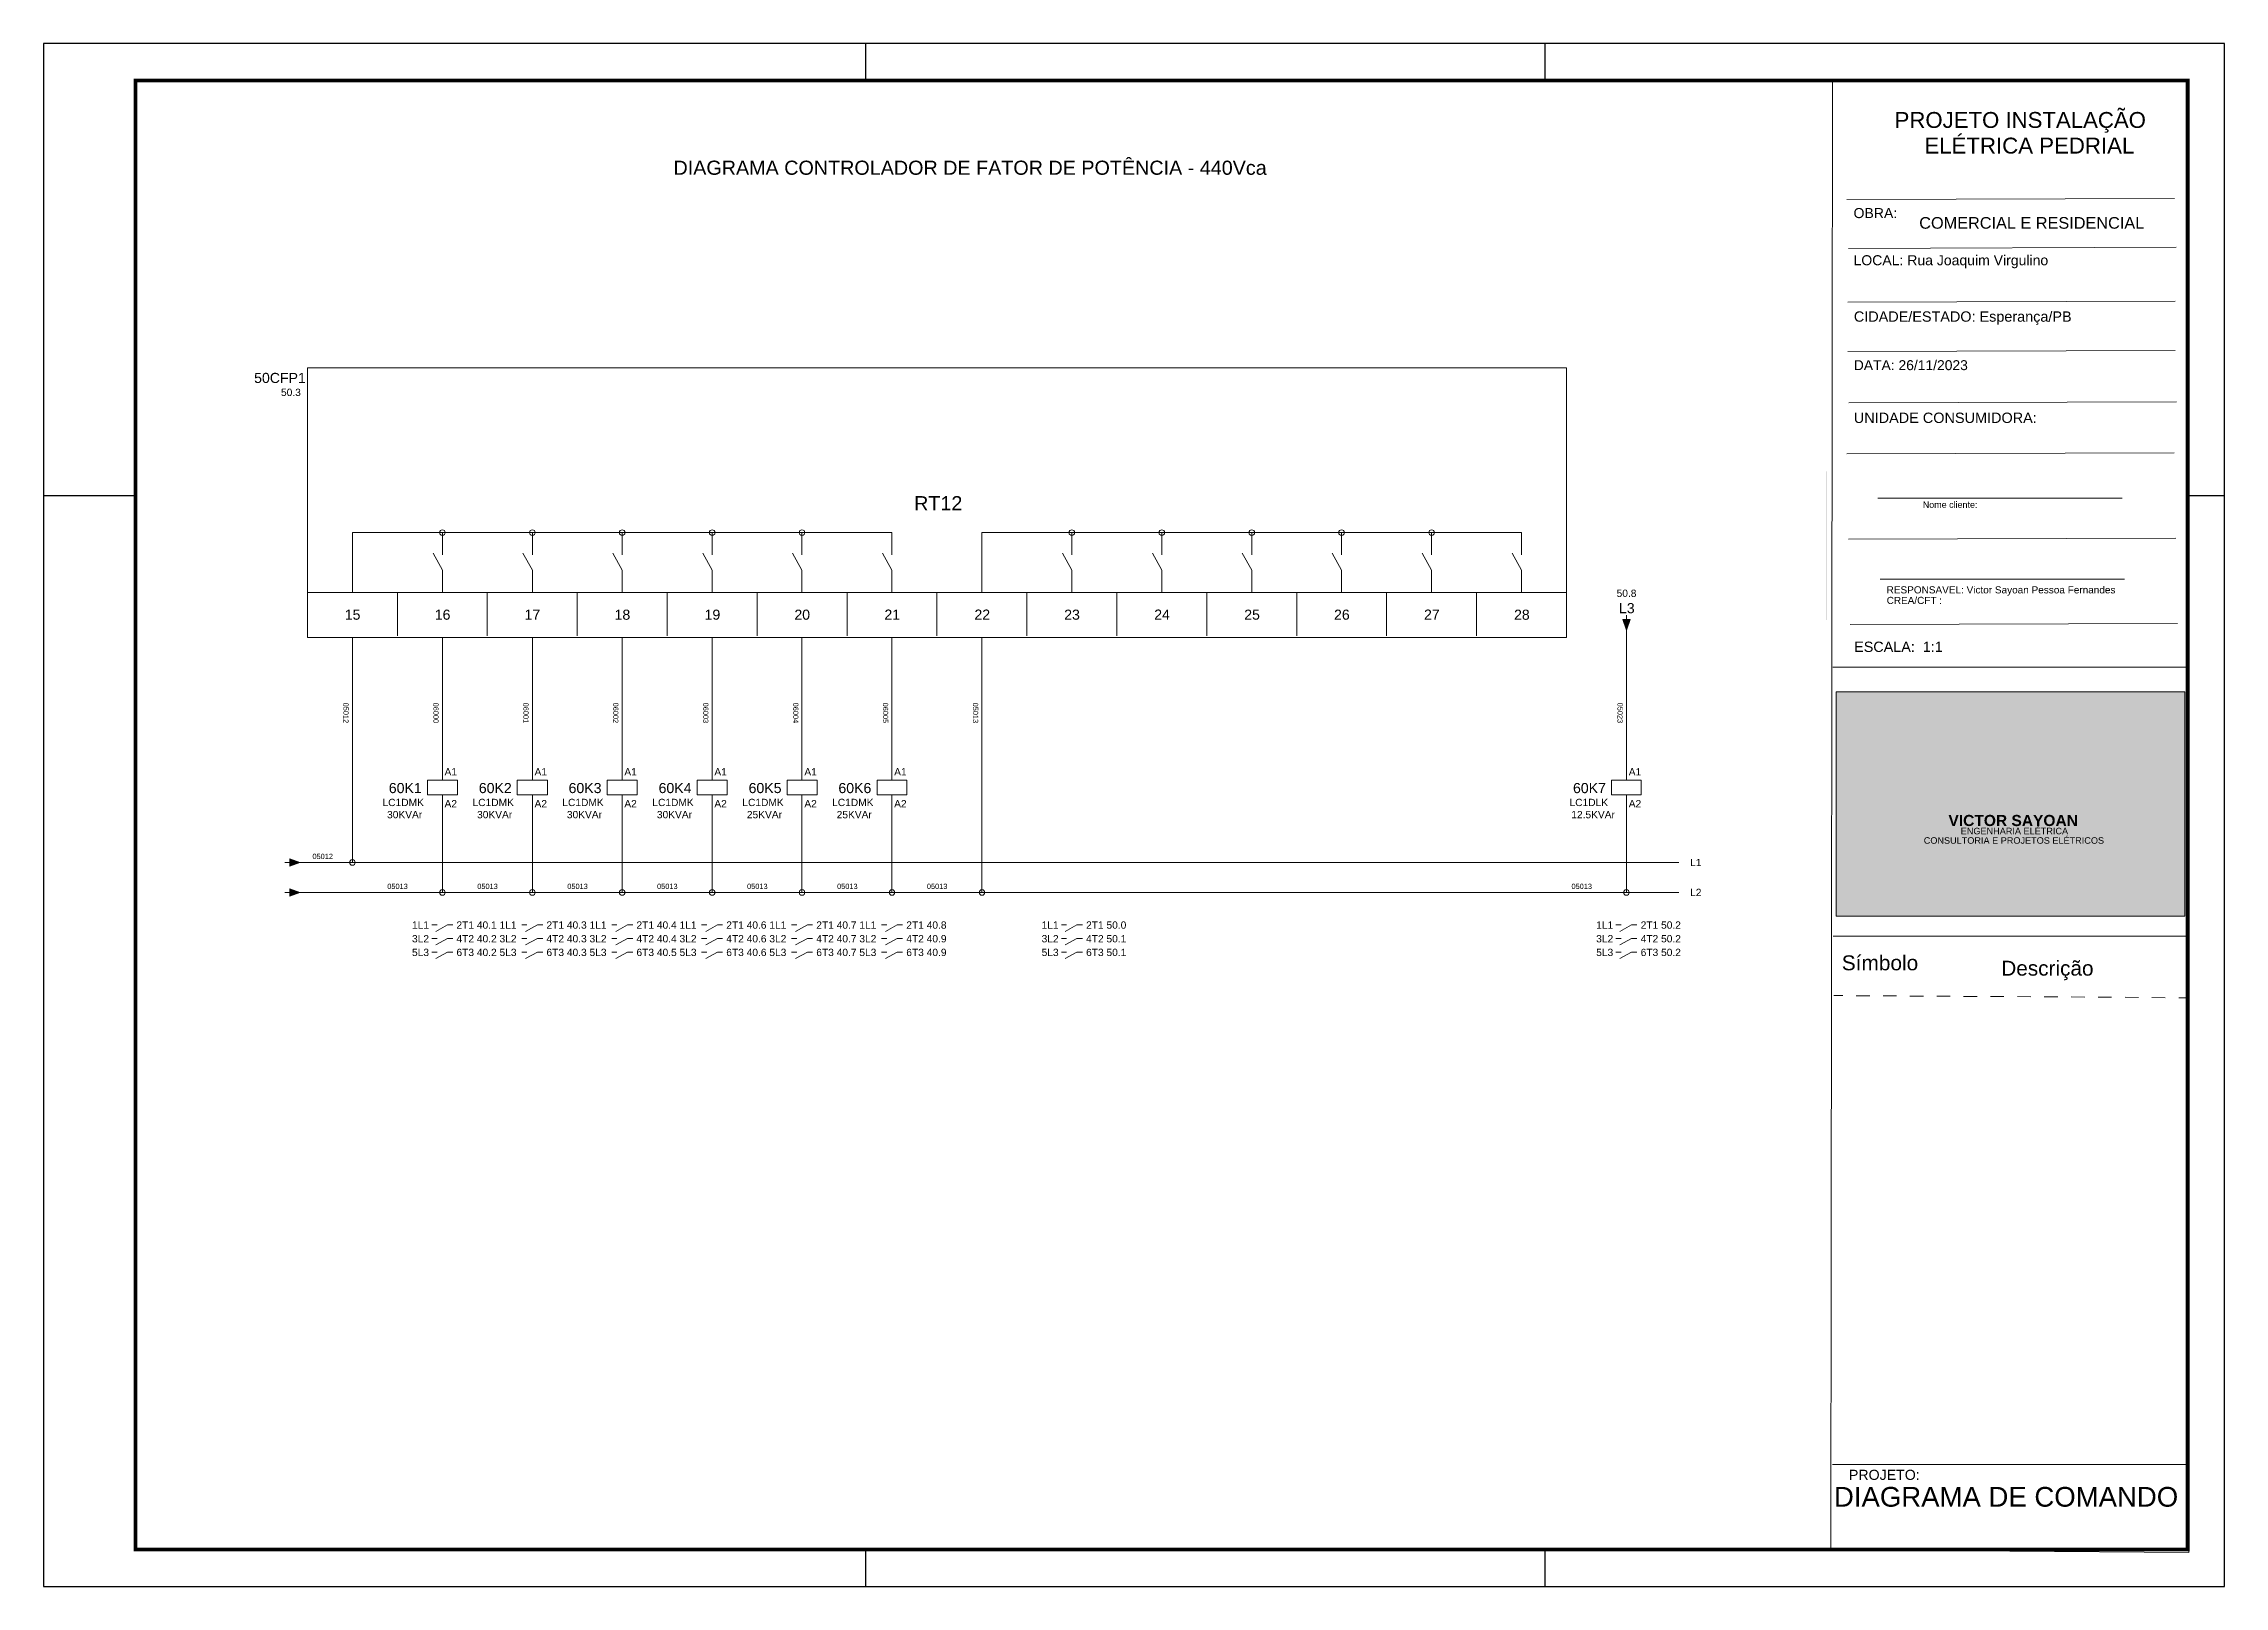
# Model space of a CAD drawing. Header units: millimetres. Extents: x 1004 to 59588, y 686 to 38112.
# Drawn here: x 55670 to 59588, y 35341 to 38112 of the extents above; entities that cross this region are included whole.
import ezdxf

# ---------------------------------------------------------------- set-up
doc = ezdxf.new("R2010")
doc.units = ezdxf.units.MM
doc.linetypes.add('Contínuo', pattern=[0])
for name, color, linetype in [('ARQ-FOLHA', 7, 'Continuous'), ('PDF13_Geometry', 7, 'Continuous'), ('PDF13_Solid Fills', 7, 'Continuous'), ('PDF13_Text', 7, 'Continuous'), ('PDF_Solid Fills', 7, 'Continuous')]:
    doc.layers.add(name, color=color, linetype=linetype)
doc.layers.add('PDF47_Solid Fills', color=7, linetype='Continuous', true_color=0xc7ad54)
doc.layers.add('PDF47_Text', color=7, linetype='Continuous', true_color=0xffffff)
doc.styles.add('Arial$001', font='arial.ttf', dxfattribs={"height": 1.562076})
doc.styles.add('PDF Arial', font='arial.ttf')
doc.styles.add('PDF Sarabun-Extra Bold', font='arialbd.ttf')
doc.styles.add('PDF Sarabun-Thin', font='arial.ttf')

msp = doc.modelspace()

# ---------------------------------------------------------------- texts
at = {"color": 7, "true_color": 0x000007, "style": 'Arial$001'}
for s, height, p in [('PROJETO INSTALAÇÃO ', 28.518, (58995.96, 37960.33)), ('ELÉTRICA PEDRIAL', 28.5753, (59049.53, 37914.25)), ('OBRA:', 18.042, (58922.21, 37798.37)), ('COMERCIAL E RESIDENCIAL', 20.914, (59040.24, 37779.28)), ('LOCAL: Rua Joaquim Virgulino', 18.0178, (58922.21, 37713.68)), ('CIDADE/ESTADO: Esperança/PB', 18.5264, (58922.82, 37612.29)), ('DATA: 26/11/2023', 17.8265, (58922.7, 37525.35)), ('UNIDADE CONSUMIDORA:', 18.5784, (58922.7, 37430.47)), ('Nome cliente:', 11.4993, (59046.59, 37278.04)), ('CREA/CFT : ', 12.8022, (58981.77, 37105.44)), ('RESPONSAVEL: Victor Sayoan Pessoa Fernandes', 12.8519, (58981.65, 37124.38)), ('ESCALA:  1:1', 18.4764, (58923.31, 37019.33)), ('Símbolo', 26.798, (58901.09, 36447.61)), ('Descrição', 26.692, (59187.64, 36438.02)), ('PROJETO:', 18.214, (58913.91, 35532.49)), ('DIAGRAMA DE COMANDO', 35.4165, (58887.04, 35484.43))]:
    msp.add_text(s, height=height, dxfattribs=at).set_placement(p)
at = {"layer": 'PDF13_Text', "attachment_point": 7, "style": 'PDF Arial'}
for s, insert, char_height in [('DIAGRAMA CONTROLADOR DE FATOR DE POTÊNCIA - 440Vca', (56802.09, 37875.75), 25.3826), ('50CFP1', (56048.65, 37502.01), 18.13), ('50.3', (56096.96, 37478.73), 13.11), ('RT12', (57234.39, 37273.66), 25.383), ('50.8', (58496.52, 37117.88), 13.11), ('L3', (58500.8, 37088.57), 18.13), ('15', (56211.53, 37076.88), 18.13), ('16', (56373.24, 37076.88), 18.13), ('17', (56534.56, 37077.27), 18.13), ('18', (56696.28, 37076.85), 18.13), ('19', (56857.99, 37076.91), 18.13), ('20', (57019.3, 37076.88), 18.13), ('21', (57181.03, 37077.27), 18.13), ('22', (57342.75, 37077.27), 18.13), ('23', (57504.07, 37076.88), 18.13), ('24', (57665.79, 37077.27), 18.13), ('25', (57827.51, 37076.88), 18.13), ('26', (57988.83, 37076.88), 18.13), ('27', (58150.55, 37077.27), 18.13), ('28', (58312.26, 37076.85), 18.13), ('A1', (56390.77, 36797.49), 13.11), ('A1', (56552.48, 36797.49), 13.11), ('A1', (56713.8, 36797.49), 13.11), ('A1', (56875.51, 36797.49), 13.11), ('A1', (57037.22, 36797.49), 13.11), ('A1', (57198.55, 36797.49), 13.11), ('A1', (58518.34, 36797.49), 13.11), ('LC1DMK', (56279.33, 36742.31), 13.11), ('60K1', (56290.63, 36765.54), 18.13), ('A2', (56390.77, 36740.21), 13.11), ('LC1DMK', (56441.04, 36742.31), 13.11), ('60K2', (56452.34, 36765.54), 18.13), ('A2', (56552.48, 36740.21), 13.11), ('LC1DMK', (56602.36, 36742.31), 13.11), ('60K3', (56613.66, 36765.54), 18.13), ('A2', (56713.8, 36740.21), 13.11), ('LC1DMK', (56764.07, 36742.31), 13.11), ('60K4', (56775.37, 36765.54), 18.13), ('A2', (56875.51, 36740.21), 13.11), ('LC1DMK', (56925.78, 36742.31), 13.11), ('60K5', (56937.08, 36765.54), 18.13), ('A2', (57037.22, 36740.21), 13.11), ('LC1DMK', (57087.1, 36742.31), 13.11), ('60K6', (57098.4, 36765.54), 18.13), ('A2', (57198.55, 36740.21), 13.11), ('LC1DLK', (58411.96, 36742.31), 13.11), ('60K7', (58418.19, 36765.51), 18.13), ('A2', (58518.34, 36740.21), 13.11), ('30KVAr', (56287.51, 36720.45), 13.11), ('30KVAr', (56449.22, 36720.45), 13.11), ('30KVAr', (56610.54, 36720.45), 13.11), ('30KVAr', (56772.25, 36720.45), 13.11), ('25KVAr', (56933.96, 36720.45), 13.11), ('25KVAr', (57095.28, 36720.45), 13.11), ('12.5KVAr', (58415.08, 36720.45), 13.11), ('05012', (56153.47, 36647.27), 9.484), ('L1', (58628.61, 36634.61), 13.11), ('05013', (56287.9, 36593.49), 9.484), ('05013', (56449.61, 36593.49), 9.484), ('05013', (56611.32, 36593.49), 9.484), ('05013', (56772.64, 36593.49), 9.484), ('05013', (56934.35, 36593.49), 9.484), ('05013', (57096.06, 36593.49), 9.484), ('05013', (57257.38, 36593.49), 9.484), ('05013', (58415.47, 36593.49), 9.484), ('L2', (58628.61, 36580.84), 13.11), ('1L1', (56332.32, 36522.39), 13.11), ('2T1 40.1 1L1', (56412.2, 36522.11), 13.1097), ('2T1 40.3 1L1', (56573.91, 36522.11), 13.1097), ('2T1 40.4 1L1', (56735.62, 36522.11), 13.1097), ('2T1 40.6 1L1', (56896.95, 36522.11), 13.1097), ('2T1 40.7 1L1', (57058.66, 36522.11), 13.1097), ('2T1 40.8', (57220.37, 36522.08), 13.11), ('1L1', (57463.52, 36522.39), 13.11), ('2T1 50.0', (57543.4, 36522.11), 13.11), ('1L1', (58459.89, 36522.39), 13.11), ('2T1 50.2', (58539.77, 36522.11), 13.11), ('3L2', (56332.32, 36497.56), 13.11), ('5L3', (56332.32, 36473.01), 13.11), ('4T2 40.2 3L2', (56412.2, 36497.56), 13.1097), ('6T3 40.2 5L3', (56412.2, 36473.01), 13.1097), ('4T2 40.3 3L2', (56573.91, 36497.56), 13.1097), ('6T3 40.3 5L3', (56573.91, 36473.01), 13.1097), ('4T2 40.4 3L2', (56735.62, 36497.56), 13.1097), ('6T3 40.5 5L3', (56735.62, 36473.01), 13.1097), ('4T2 40.6 3L2', (56896.95, 36497.56), 13.1097), ('6T3 40.6 5L3', (56896.95, 36473.01), 13.1097), ('4T2 40.7 3L2', (57058.66, 36497.56), 13.1097), ('6T3 40.7 5L3', (57058.66, 36473.01), 13.1097), ('4T2 40.9', (57220.37, 36497.56), 13.11), ('6T3 40.9', (57220.37, 36473.01), 13.11), ('3L2', (57463.52, 36497.56), 13.11), ('5L3', (57463.52, 36473.01), 13.11), ('4T2 50.1', (57543.4, 36497.56), 13.11), ('6T3 50.1', (57543.4, 36473.01), 13.11), ('3L2', (58459.89, 36497.56), 13.11), ('5L3', (58459.89, 36473.01), 13.11), ('4T2 50.2', (58539.77, 36497.56), 13.11), ('6T3 50.2', (58539.77, 36473.01), 13.11)]:
    msp.add_mtext(s, dxfattribs=dict(at, insert=insert, char_height=char_height))
at = {"layer": 'PDF13_Text', "char_height": 9.484, "attachment_point": 7, "rotation": 270, "style": 'PDF Arial'}
for s, insert in [('05012', (56208.71, 36928.25)), ('06000', (56370.42, 36928.25)), ('06001', (56532.14, 36928.25)), ('06002', (56693.45, 36928.25)), ('06003', (56855.16, 36928.25)), ('06004', (57016.88, 36928.25)), ('06005', (57178.2, 36928.25)), ('05013', (57339.9, 36928.25)), ('05023', (58497.98, 36928.25))]:
    msp.add_mtext(s, dxfattribs=dict(at, insert=insert))
at = {"layer": 'PDF47_Text', "linetype": 'Contínuo', "attachment_point": 4}
for s, insert, char_height, style in [('VICTOR SAYOAN', (59092.7, 36716.49), 19.9837, 'PDF Sarabun-Extra Bold'), ('CONSULTORIA E PROJETOS ELÉTRICOS', (59048.35, 36680.63), 11.7231, 'PDF Sarabun-Thin'), ('ENGENHARIA ELÉTRICA', (59114.81, 36697.62), 11.7231, 'PDF Sarabun-Thin')]:
    msp.add_mtext(s, dxfattribs=dict(at, insert=insert, char_height=char_height, style=style))

# ---------------------------------------------------------------- blocks, each defined once
blk = doc.blocks.new('FOLHA A2')
at = {"layer": 'ARQ-FOLHA'}
for p, q in [((594, 0), (0, 0)), ((0, 0), (0, -420)), ((224, -10), (224, 0)), ((409, -10), (409, 0)), ((594, -420), (594, 0)), ((0, -123), (25, -123)), ((584, -123), (594, -123)), ((224, -420), (224, -410)), ((409, -420), (409, -410)), ((0, -420), (594, -420))]:
    blk.add_line(p, q, dxfattribs=at)
at = {"layer": 'ARQ-FOLHA', "const_width": 1}
blk.add_lwpolyline([(25, -410), (584, -410), (584, -10), (25, -10), (25, -410)], dxfattribs=at)

# ---------------------------------------------------------------- hatches: boundary and pattern name
at = {"linetype": 'Contínuo', "true_color": 0xfecc66}
h = msp.add_hatch(color=31, dxfattribs=at)
h.dxf.hatch_style = 1
h.set_gradient(color1=(254, 204, 102))
h.paths.add_polyline_path([(59188.34, 36846.22), (59195.46, 36850.2), (59249.62, 36820.6), (59253.5, 36838.42), (59195.72, 36870.1), (59171.38, 36856.55), (59171.35, 36826.38), (59234.46, 36790.69), (59234.46, 36782.02), (59217.55, 36772.24), (59218.02, 36753.73), (59251.4, 36772.72), (59251.44, 36801.57), (59188.33, 36837.18)])
h.paths.add_polyline_path([(59203.83, 36801.29), (59187.57, 36801.29), (59187.57, 36764.76), (59155.52, 36781.46), (59155.52, 36849.32), (59138.16, 36844.48), (59139.27, 36772.36), (59187.86, 36746.08), (59203.83, 36746.43)])

# ---------------------------------------------------------------- linework, layer by layer
msp.add_line((58884.61, 38045.68), (59522.51, 38045.68))
at = {"color": 7, "linetype": 'Continuous', "lineweight": 9, "true_color": 0x000007}
for points in [[(59522.51, 38045.68), (59524.7, 35402.31), (58881.2, 35406.7), (58884.61, 38045.68)], [(58910.25, 37831.82), (59498.83, 37833.53), (59498.83, 37833.53)], [(58913.42, 37743.7), (59501.76, 37745.89), (59501.76, 37745.89)], [(58911.71, 37647.27), (59500.05, 37649.22), (59500.05, 37649.22)], [(58912.2, 37558.89), (59500.29, 37560.85), (59500.29, 37560.85)], [(58913.91, 37466.86), (59502.25, 37468.57), (59502.25, 37468.57)], [(58910.25, 37374.82), (59498.34, 37376.78), (59498.34, 37376.78)], [(58913.42, 37221.52), (59501.51, 37223.47), (59501.51, 37223.47)], [(58915.86, 37068.69), (59503.95, 37070.65), (59503.95, 37070.65)], [(58885.1, 36991.8), (59522.75, 36991.8), (59522.75, 36991.8)], [(58885.35, 36508.92), (59522.75, 36508.92), (59522.75, 36508.92)], [(59434.14, 36398.82), (59409.97, 36399.06), (59409.97, 36399.06)], [(59482.23, 36398.33), (59458.06, 36398.82), (59458.06, 36398.82)], [(59522.51, 36398.09), (59506.64, 36398.33), (59506.64, 36398.33)], [(58884.37, 35560.26), (59522.26, 35560.26), (59522.26, 35560.26)]]:
    msp.add_lwpolyline(points, dxfattribs=at)
at = {"color": 7, "linetype": 'Continuous', "lineweight": 20, "true_color": 0x000007}
for points in [[(58965.91, 37295.24), (59404.96, 37295.24), (59404.96, 37295.24)], [(58969.93, 37150.23), (59408.99, 37150.23), (59408.99, 37150.23)], [(58902.8, 36402.24), (58886.81, 36402.24), (58886.81, 36402.24)], [(58951.26, 36401.87), (58926.85, 36401.87), (58926.85, 36401.87)], [(58999.35, 36401.63), (58975.31, 36401.63), (58975.31, 36401.63)], [(59047.81, 36401.26), (59023.4, 36401.26), (59023.4, 36401.26)], [(59095.9, 36401.02), (59071.86, 36401.02), (59071.86, 36401.02)], [(59144.36, 36400.65), (59119.95, 36400.65), (59119.95, 36400.65)], [(59192.45, 36400.28), (59168.41, 36400.65), (59168.41, 36400.65)], [(59240.91, 36400.04), (59216.5, 36400.28), (59216.5, 36400.28)], [(59289, 36399.67), (59264.96, 36400.04), (59264.96, 36400.04)], [(59337.46, 36399.43), (59313.42, 36399.67), (59313.42, 36399.67)], [(59385.55, 36399.06), (59361.51, 36399.43), (59361.51, 36399.43)]]:
    msp.add_lwpolyline(points, dxfattribs=at)
at = {"color": 7, "linetype": 'Continuous', "lineweight": 9, "true_color": 0xffffff}
msp.add_lwpolyline([(58890.96, 36544.56), (58890.96, 36947.85), (59517.14, 36947.85), (59517.14, 36544.56)], close=True, dxfattribs=at)
at = {"layer": 'PDF13_Geometry', "lineweight": 18}
for points in [[(56144.5, 37044.93), (58406.5, 37044.93), (58406.5, 37529.67), (56144.5, 37529.67)], [(58520.67, 37077.27), (58507.43, 37077.27), (58514.05, 37058.56)], [(56359.99, 36762.42), (56413.76, 36762.42), (56413.76, 36789.31), (56359.99, 36789.31)], [(56521.31, 36762.42), (56575.47, 36762.42), (56575.47, 36789.31), (56521.31, 36789.31)], [(56683.02, 36762.42), (56736.79, 36762.42), (56736.79, 36789.31), (56683.02, 36789.31)], [(56844.73, 36762.42), (56898.5, 36762.42), (56898.5, 36789.31), (56844.73, 36789.31)], [(57006.05, 36762.42), (57060.21, 36762.42), (57060.21, 36789.31), (57006.05, 36789.31)], [(57167.76, 36762.42), (57221.53, 36762.42), (57221.53, 36789.31), (57167.76, 36789.31)], [(58487.16, 36762.42), (58540.94, 36762.42), (58540.94, 36789.31), (58487.16, 36789.31)], [(56112.55, 36634.61), (56112.55, 36647.86), (56130.87, 36641.23)], [(56112.55, 36580.45), (56112.55, 36594.08), (56130.87, 36587.46)]]:
    msp.add_lwpolyline(points, close=True, dxfattribs=at)
for points in [[(56225.16, 37125.98), (56225.16, 37233.52), (56386.87, 37233.52), (56386.87, 37206.64), (56386.87, 37193.39)], [(56225.16, 37220.27), (56225.16, 37233.52), (56238.8, 37233.52)], [(56373.24, 37233.52), (56400.12, 37233.52), (56548.58, 37233.52), (56548.58, 37206.64), (56548.58, 37193.39)], [(56386.87, 37233.52), (56386.87, 37220.27)], [(56534.95, 37233.52), (56561.83, 37233.52), (56709.91, 37233.52), (56709.91, 37206.64), (56709.91, 37193.39)], [(56548.58, 37233.52), (56548.58, 37220.27)], [(56696.66, 37233.52), (56723.54, 37233.52), (56871.62, 37233.52), (56871.62, 37206.64), (56871.62, 37193.39)], [(56709.91, 37233.52), (56709.91, 37220.27)], [(56857.98, 37233.52), (56884.86, 37233.52), (57032.94, 37233.52), (57032.94, 37206.64), (57032.94, 37193.39)], [(56871.62, 37233.52), (56871.62, 37220.27)], [(57019.69, 37233.52), (57046.58, 37233.52), (57194.65, 37233.52), (57194.65, 37206.64), (57194.65, 37193.39)], [(57032.94, 37233.52), (57032.94, 37220.27)], [(57181.4, 37233.52), (57194.65, 37233.52), (57194.65, 37220.27)], [(57356.36, 37125.98), (57356.36, 37233.52), (57517.68, 37233.52), (57517.68, 37206.64), (57517.68, 37193.39)], [(57356.36, 37220.27), (57356.36, 37233.52), (57369.61, 37233.52)], [(57504.43, 37233.52), (57531.32, 37233.52), (57679.39, 37233.52), (57679.39, 37206.64), (57679.39, 37193.39)], [(57517.68, 37233.52), (57517.68, 37220.27)], [(57665.75, 37233.52), (57692.64, 37233.52), (57841.1, 37233.52), (57841.1, 37206.64), (57841.1, 37193.39)], [(57679.39, 37233.52), (57679.39, 37220.27)], [(57827.46, 37233.52), (57854.35, 37233.52), (58002.42, 37233.52), (58002.42, 37206.64), (58002.42, 37193.39)], [(57841.1, 37233.52), (57841.1, 37220.27)], [(57989.17, 37233.52), (58016.06, 37233.52), (58164.13, 37233.52), (58164.13, 37206.64), (58164.13, 37193.39)], [(58002.42, 37233.52), (58002.42, 37220.27)], [(58150.49, 37233.52), (58177.38, 37233.52), (58325.45, 37233.52), (58325.45, 37206.64), (58325.45, 37193.39)], [(58164.13, 37233.52), (58164.13, 37220.27)], [(58312.2, 37233.52), (58325.45, 37233.52), (58325.45, 37220.27)], [(56370.12, 37196.5), (56386.87, 37166.11), (56386.87, 37152.86), (56386.87, 37125.98)], [(56531.44, 37196.5), (56548.58, 37166.11), (56548.58, 37152.86), (56548.58, 37125.98)], [(56693.15, 37196.5), (56709.91, 37166.11), (56709.91, 37152.86), (56709.91, 37125.98)], [(56854.86, 37196.5), (56871.62, 37166.11), (56871.62, 37152.86), (56871.62, 37125.98)], [(57016.18, 37196.5), (57032.94, 37166.11), (57032.94, 37152.86), (57032.94, 37125.98)], [(57177.89, 37196.5), (57194.65, 37166.11), (57194.65, 37152.86), (57194.65, 37125.98)], [(57500.92, 37196.5), (57517.68, 37166.11), (57517.68, 37152.86), (57517.68, 37125.98)], [(57662.63, 37196.5), (57679.39, 37166.11), (57679.39, 37152.86), (57679.39, 37125.98)], [(57823.96, 37196.5), (57841.1, 37166.11), (57841.1, 37152.86), (57841.1, 37125.98)], [(57985.67, 37196.5), (58002.42, 37166.11), (58002.42, 37152.86), (58002.42, 37125.98)], [(58147.38, 37196.5), (58164.13, 37166.11), (58164.13, 37152.86), (58164.13, 37125.98)], [(58308.7, 37196.5), (58325.45, 37166.11), (58325.45, 37152.86), (58325.45, 37125.98)], [(58514.05, 37085.45), (58514.05, 37077.27)], [(58514.05, 37065.19), (58514.05, 36802.94), (58514.05, 36789.31)], [(56225.16, 37044.93), (56225.16, 36641.23), (56117.62, 36641.23)], [(56386.87, 37044.93), (56386.87, 36802.94), (56386.87, 36789.31)], [(56548.58, 37044.93), (56548.58, 36802.94), (56548.58, 36789.31)], [(56709.91, 37044.93), (56709.91, 36802.94), (56709.91, 36789.31)], [(56871.62, 37044.93), (56871.62, 36802.94), (56871.62, 36789.31)], [(57032.94, 37044.93), (57032.94, 36802.94), (57032.94, 36789.31)], [(57181.4, 36587.46), (57208.29, 36587.46), (57356.36, 36587.46), (57356.36, 37044.93)], [(57194.65, 37044.93), (57194.65, 36802.94), (57194.65, 36789.31)], [(56386.87, 36762.42), (56386.87, 36748.78), (56386.87, 36587.46), (56117.62, 36587.46)], [(56373.24, 36587.46), (56400.12, 36587.46), (56548.58, 36587.46), (56548.58, 36748.78), (56548.58, 36762.42)], [(56534.95, 36587.46), (56561.83, 36587.46), (56709.91, 36587.46), (56709.91, 36748.78), (56709.91, 36762.42)], [(56696.66, 36587.46), (56723.54, 36587.46), (56871.62, 36587.46), (56871.62, 36748.78), (56871.62, 36762.42)], [(56857.98, 36587.46), (56884.86, 36587.46), (57032.94, 36587.46), (57032.94, 36748.78), (57032.94, 36762.42)], [(57194.65, 36762.42), (57194.65, 36748.78), (57194.65, 36587.46), (57046.58, 36587.46), (57019.69, 36587.46)], [(57356.36, 36587.46), (57531.32, 36587.46), (58514.05, 36587.46), (58514.05, 36748.78), (58514.05, 36762.42)], [(56103.98, 36641.23), (56112.55, 36641.23)], [(56211.92, 36641.23), (56238.8, 36641.23), (58608.35, 36641.23)], [(56225.16, 36654.48), (56225.16, 36641.23)], [(56386.87, 36600.71), (56386.87, 36587.46)], [(56548.58, 36600.71), (56548.58, 36587.46)], [(56709.91, 36600.71), (56709.91, 36587.46)], [(56871.62, 36600.71), (56871.62, 36587.46)], [(57032.94, 36600.71), (57032.94, 36587.46)], [(57194.65, 36600.71), (57194.65, 36587.46)], [(57356.36, 36600.71), (57356.36, 36587.46)], [(58514.05, 36600.71), (58514.05, 36587.46)], [(56103.98, 36587.46), (56112.55, 36587.46)], [(58500.8, 36587.46), (58527.69, 36587.46), (58608.35, 36587.46)], [(56368.17, 36529.4), (56377.52, 36529.4)], [(56375.18, 36517.32), (56396.23, 36529.4), (56405.58, 36529.4)], [(56529.49, 36529.4), (56538.84, 36529.4)], [(56536.5, 36517.32), (56557.94, 36529.4), (56567.29, 36529.4)], [(56691.2, 36529.4), (56700.55, 36529.4)], [(56698.22, 36517.32), (56719.26, 36529.4), (56729, 36529.4)], [(56852.52, 36529.4), (56862.26, 36529.4)], [(56859.93, 36517.32), (56880.97, 36529.4), (56890.32, 36529.4)], [(57014.23, 36529.4), (57023.58, 36529.4)], [(57021.25, 36517.32), (57042.68, 36529.4), (57052.03, 36529.4)], [(57175.94, 36529.4), (57185.3, 36529.4)], [(57182.96, 36517.32), (57204, 36529.4), (57213.35, 36529.4)], [(57498.98, 36529.4), (57508.33, 36529.4)], [(57505.99, 36517.32), (57527.03, 36529.4), (57536.77, 36529.4)], [(58495.35, 36529.4), (58504.7, 36529.4)], [(58502.36, 36517.32), (58523.4, 36529.4), (58533.14, 36529.4)], [(56368.17, 36504.85), (56377.52, 36504.85)], [(56368.17, 36480.3), (56377.52, 36480.3)], [(56375.18, 36493.16), (56396.23, 36504.85), (56405.58, 36504.85)], [(56375.18, 36468.61), (56396.23, 36480.3), (56405.58, 36480.3)], [(56529.49, 36504.85), (56538.84, 36504.85)], [(56529.49, 36480.3), (56538.84, 36480.3)], [(56536.5, 36493.16), (56557.94, 36504.85), (56567.29, 36504.85)], [(56536.5, 36468.61), (56557.94, 36480.3), (56567.29, 36480.3)], [(56691.2, 36504.85), (56700.55, 36504.85)], [(56691.2, 36480.3), (56700.55, 36480.3)], [(56698.22, 36493.16), (56719.26, 36504.85), (56729, 36504.85)], [(56698.22, 36468.61), (56719.26, 36480.3), (56729, 36480.3)], [(56852.52, 36504.85), (56862.26, 36504.85)], [(56852.52, 36480.3), (56862.26, 36480.3)], [(56859.93, 36493.16), (56880.97, 36504.85), (56890.32, 36504.85)], [(56859.93, 36468.61), (56880.97, 36480.3), (56890.32, 36480.3)], [(57014.23, 36504.85), (57023.58, 36504.85)], [(57014.23, 36480.3), (57023.58, 36480.3)], [(57021.25, 36493.16), (57042.68, 36504.85), (57052.03, 36504.85)], [(57021.25, 36468.61), (57042.68, 36480.3), (57052.03, 36480.3)], [(57175.94, 36504.85), (57185.3, 36504.85)], [(57175.94, 36480.3), (57185.3, 36480.3)], [(57182.96, 36493.16), (57204, 36504.85), (57213.35, 36504.85)], [(57182.96, 36468.61), (57204, 36480.3), (57213.35, 36480.3)], [(57498.98, 36504.85), (57508.33, 36504.85)], [(57498.98, 36480.3), (57508.33, 36480.3)], [(57505.99, 36493.16), (57527.03, 36504.85), (57536.77, 36504.85)], [(57505.99, 36468.61), (57527.03, 36480.3), (57536.77, 36480.3)], [(58495.35, 36504.85), (58504.7, 36504.85)], [(58495.35, 36480.3), (58504.7, 36480.3)], [(58502.36, 36493.16), (58523.4, 36504.85), (58533.14, 36504.85)], [(58502.36, 36468.61), (58523.4, 36480.3), (58533.14, 36480.3)]]:
    msp.add_lwpolyline(points, dxfattribs=at)
at = {"layer": 'PDF13_Geometry', "lineweight": 13}
for points in [[(56144.5, 37125.98), (58406.5, 37125.98)], [(56306.21, 37125.98), (56306.21, 37048.43)], [(56467.53, 37125.98), (56467.53, 37048.43)], [(56629.24, 37125.98), (56629.24, 37048.43)], [(56790.57, 37125.98), (56790.57, 37048.43)], [(56952.28, 37125.98), (56952.28, 37048.43)], [(57113.99, 37125.98), (57113.99, 37048.43)], [(57275.31, 37125.98), (57275.31, 37048.43)], [(57437.02, 37125.98), (57437.02, 37048.43)], [(57598.73, 37125.98), (57598.73, 37048.43)], [(57760.05, 37125.98), (57760.05, 37048.43)], [(57921.76, 37125.98), (57921.76, 37048.43)], [(58083.08, 37125.98), (58083.08, 37048.43)], [(58244.79, 37125.98), (58244.79, 37048.43)]]:
    msp.add_lwpolyline(points, dxfattribs=at)
at = {"layer": 'PDF13_Geometry', "lineweight": 18}
for points in [[(56386.87, 37238.59), (56384.15, 37238.59), (56381.81, 37236.25), (56381.81, 37233.52)], [(56381.81, 37233.52), (56381.81, 37230.8), (56384.15, 37228.46), (56386.87, 37228.46)], [(56391.94, 37233.52), (56391.94, 37236.25), (56389.6, 37238.59), (56386.87, 37238.59)], [(56386.87, 37228.46), (56389.6, 37228.46), (56391.94, 37230.8), (56391.94, 37233.52)], [(56548.58, 37238.59), (56545.47, 37238.59), (56543.52, 37236.25), (56543.52, 37233.52)], [(56543.52, 37233.52), (56543.52, 37230.8), (56545.47, 37228.46), (56548.58, 37228.46)], [(56553.65, 37233.52), (56553.65, 37236.25), (56551.31, 37238.59), (56548.58, 37238.59)], [(56548.58, 37228.46), (56551.31, 37228.46), (56553.65, 37230.8), (56553.65, 37233.52)], [(56709.91, 37238.59), (56707.18, 37238.59), (56704.84, 37236.25), (56704.84, 37233.52)], [(56704.84, 37233.52), (56704.84, 37230.8), (56707.18, 37228.46), (56709.91, 37228.46)], [(56714.97, 37233.52), (56714.97, 37236.25), (56712.63, 37238.59), (56709.91, 37238.59)], [(56709.91, 37228.46), (56712.63, 37228.46), (56714.97, 37230.8), (56714.97, 37233.52)], [(56871.62, 37238.59), (56868.89, 37238.59), (56866.55, 37236.25), (56866.55, 37233.52)], [(56866.55, 37233.52), (56866.55, 37230.8), (56868.89, 37228.46), (56871.62, 37228.46)], [(56876.68, 37233.52), (56876.68, 37236.25), (56874.34, 37238.59), (56871.62, 37238.59)], [(56871.62, 37228.46), (56874.34, 37228.46), (56876.68, 37230.8), (56876.68, 37233.52)], [(57032.94, 37238.59), (57030.21, 37238.59), (57027.87, 37236.25), (57027.87, 37233.52)], [(57027.87, 37233.52), (57027.87, 37230.8), (57030.21, 37228.46), (57032.94, 37228.46)], [(57038, 37233.52), (57038, 37236.25), (57036.05, 37238.59), (57032.94, 37238.59)], [(57032.94, 37228.46), (57036.05, 37228.46), (57038, 37230.8), (57038, 37233.52)], [(57517.68, 37238.59), (57514.95, 37238.59), (57512.61, 37236.25), (57512.61, 37233.52)], [(57512.61, 37233.52), (57512.61, 37230.8), (57514.95, 37228.46), (57517.68, 37228.46)], [(57522.74, 37233.52), (57522.74, 37236.25), (57520.41, 37238.59), (57517.68, 37238.59)], [(57517.68, 37228.46), (57520.41, 37228.46), (57522.74, 37230.8), (57522.74, 37233.52)], [(57679.39, 37238.59), (57676.66, 37238.59), (57674.32, 37236.25), (57674.32, 37233.52)], [(57674.32, 37233.52), (57674.32, 37230.8), (57676.66, 37228.46), (57679.39, 37228.46)], [(57684.46, 37233.52), (57684.46, 37236.25), (57682.12, 37238.59), (57679.39, 37238.59)], [(57679.39, 37228.46), (57682.12, 37228.46), (57684.46, 37230.8), (57684.46, 37233.52)], [(57841.1, 37238.59), (57837.98, 37238.59), (57836.03, 37236.25), (57836.03, 37233.52)], [(57836.03, 37233.52), (57836.03, 37230.8), (57837.98, 37228.46), (57841.1, 37228.46)], [(57846.17, 37233.52), (57846.17, 37236.25), (57843.83, 37238.59), (57841.1, 37238.59)], [(57841.1, 37228.46), (57843.83, 37228.46), (57846.17, 37230.8), (57846.17, 37233.52)], [(58002.42, 37238.59), (57999.69, 37238.59), (57997.36, 37236.25), (57997.36, 37233.52)], [(57997.36, 37233.52), (57997.36, 37230.8), (57999.69, 37228.46), (58002.42, 37228.46)], [(58007.49, 37233.52), (58007.49, 37236.25), (58005.15, 37238.59), (58002.42, 37238.59)], [(58002.42, 37228.46), (58005.15, 37228.46), (58007.49, 37230.8), (58007.49, 37233.52)], [(58164.13, 37238.59), (58161.4, 37238.59), (58159.07, 37236.25), (58159.07, 37233.52)], [(58159.07, 37233.52), (58159.07, 37230.8), (58161.4, 37228.46), (58164.13, 37228.46)], [(58169.2, 37233.52), (58169.2, 37236.25), (58166.86, 37238.59), (58164.13, 37238.59)], [(58164.13, 37228.46), (58166.86, 37228.46), (58169.2, 37230.8), (58169.2, 37233.52)], [(56225.16, 36646.3), (56222.44, 36646.3), (56220.1, 36643.96), (56220.1, 36641.23)], [(56220.1, 36641.23), (56220.1, 36638.51), (56222.44, 36636.17), (56225.16, 36636.17)], [(56230.23, 36641.23), (56230.23, 36643.96), (56227.89, 36646.3), (56225.16, 36646.3)], [(56225.16, 36636.17), (56227.89, 36636.17), (56230.23, 36638.51), (56230.23, 36641.23)], [(56386.87, 36592.53), (56384.15, 36592.53), (56381.81, 36590.19), (56381.81, 36587.46)], [(56381.81, 36587.46), (56381.81, 36584.73), (56384.15, 36582.39), (56386.87, 36582.39)], [(56391.94, 36587.46), (56391.94, 36590.19), (56389.6, 36592.53), (56386.87, 36592.53)], [(56386.87, 36582.39), (56389.6, 36582.39), (56391.94, 36584.73), (56391.94, 36587.46)], [(56548.58, 36592.53), (56545.47, 36592.53), (56543.52, 36590.19), (56543.52, 36587.46)], [(56543.52, 36587.46), (56543.52, 36584.73), (56545.47, 36582.39), (56548.58, 36582.39)], [(56553.65, 36587.46), (56553.65, 36590.19), (56551.31, 36592.53), (56548.58, 36592.53)], [(56548.58, 36582.39), (56551.31, 36582.39), (56553.65, 36584.73), (56553.65, 36587.46)], [(56709.91, 36592.53), (56707.18, 36592.53), (56704.84, 36590.19), (56704.84, 36587.46)], [(56704.84, 36587.46), (56704.84, 36584.73), (56707.18, 36582.39), (56709.91, 36582.39)], [(56714.97, 36587.46), (56714.97, 36590.19), (56712.63, 36592.53), (56709.91, 36592.53)], [(56709.91, 36582.39), (56712.63, 36582.39), (56714.97, 36584.73), (56714.97, 36587.46)], [(56871.62, 36592.53), (56868.89, 36592.53), (56866.55, 36590.19), (56866.55, 36587.46)], [(56866.55, 36587.46), (56866.55, 36584.73), (56868.89, 36582.39), (56871.62, 36582.39)], [(56876.68, 36587.46), (56876.68, 36590.19), (56874.34, 36592.53), (56871.62, 36592.53)], [(56871.62, 36582.39), (56874.34, 36582.39), (56876.68, 36584.73), (56876.68, 36587.46)], [(57032.94, 36592.53), (57030.21, 36592.53), (57027.87, 36590.19), (57027.87, 36587.46)], [(57027.87, 36587.46), (57027.87, 36584.73), (57030.21, 36582.39), (57032.94, 36582.39)], [(57038, 36587.46), (57038, 36590.19), (57036.05, 36592.53), (57032.94, 36592.53)], [(57032.94, 36582.39), (57036.05, 36582.39), (57038, 36584.73), (57038, 36587.46)], [(57194.65, 36592.53), (57191.92, 36592.53), (57189.58, 36590.19), (57189.58, 36587.46)], [(57189.58, 36587.46), (57189.58, 36584.73), (57191.92, 36582.39), (57194.65, 36582.39)], [(57199.71, 36587.46), (57199.71, 36590.19), (57197.38, 36592.53), (57194.65, 36592.53)], [(57194.65, 36582.39), (57197.38, 36582.39), (57199.71, 36584.73), (57199.71, 36587.46)], [(57356.36, 36592.53), (57353.63, 36592.53), (57351.29, 36590.19), (57351.29, 36587.46)], [(57351.29, 36587.46), (57351.29, 36584.73), (57353.63, 36582.39), (57356.36, 36582.39)], [(57361.42, 36587.46), (57361.42, 36590.19), (57359.09, 36592.53), (57356.36, 36592.53)], [(57356.36, 36582.39), (57359.09, 36582.39), (57361.42, 36584.73), (57361.42, 36587.46)], [(58514.05, 36592.53), (58511.32, 36592.53), (58508.98, 36590.19), (58508.98, 36587.46)], [(58508.98, 36587.46), (58508.98, 36584.73), (58511.32, 36582.39), (58514.05, 36582.39)], [(58519.12, 36587.46), (58519.12, 36590.19), (58516.78, 36592.53), (58514.05, 36592.53)], [(58514.05, 36582.39), (58516.78, 36582.39), (58519.12, 36584.73), (58519.12, 36587.46)]]:
    msp.add_open_spline(points, degree=3, dxfattribs=at)
at = {"layer": 'PDF13_Solid Fills', "lineweight": 18, "transparency": 33554559}
for points in [[(58507.43, 37077.27), (58514.05, 37058.56), (58520.67, 37077.27)], [(56112.55, 36647.86), (56130.87, 36641.23), (56112.55, 36634.61)], [(56112.55, 36594.08), (56130.87, 36587.46), (56112.55, 36580.45)]]:
    msp.add_solid(points, dxfattribs=at)
at = {"layer": 'PDF47_Solid Fills', "color": 7, "linetype": 'Contínuo', "lineweight": 25, "true_color": 0xffffff, "transparency": 33554559}
msp.add_solid([(58890.96, 36947.85), (59517.14, 36947.85), (58890.96, 36544.56), (59517.14, 36544.56)], dxfattribs=at)
at = {"layer": 'PDF47_Solid Fills', "color": 169, "linetype": 'Contínuo', "lineweight": 25, "true_color": 0x242d4c, "transparency": 33554559}
msp.add_solid([(58890.96, 36947.85), (59517.14, 36947.85), (58890.96, 36544.56), (59517.14, 36544.56)], dxfattribs=at)
at = {"layer": 'PDF_Solid Fills', "linetype": 'Continuous', "lineweight": 35, "transparency": 33554559}
msp.add_solid([(58872.97, 37076.93), (58874.01, 37076.93), (58872.97, 37343.38), (58874.01, 37343.38)], dxfattribs=at)

# ---------------------------------------------------------------- block references
at = {"layer": 'ARQ-FOLHA', "xscale": 6.595981259956956, "yscale": 6.595981259956956, "zscale": 6.595981259956956}
msp.add_blockref('FOLHA A2', (55670.45, 38111.64), dxfattribs=at)

msp.set_redraw_order([(e.dxf.handle, doc.entitydb.next_handle()) for e in msp.query("TEXT MTEXT ATTDEF DIMENSION ARC_DIMENSION")])  # texts and dimensions are drawn at this point

doc.saveas('drawing.dxf')
